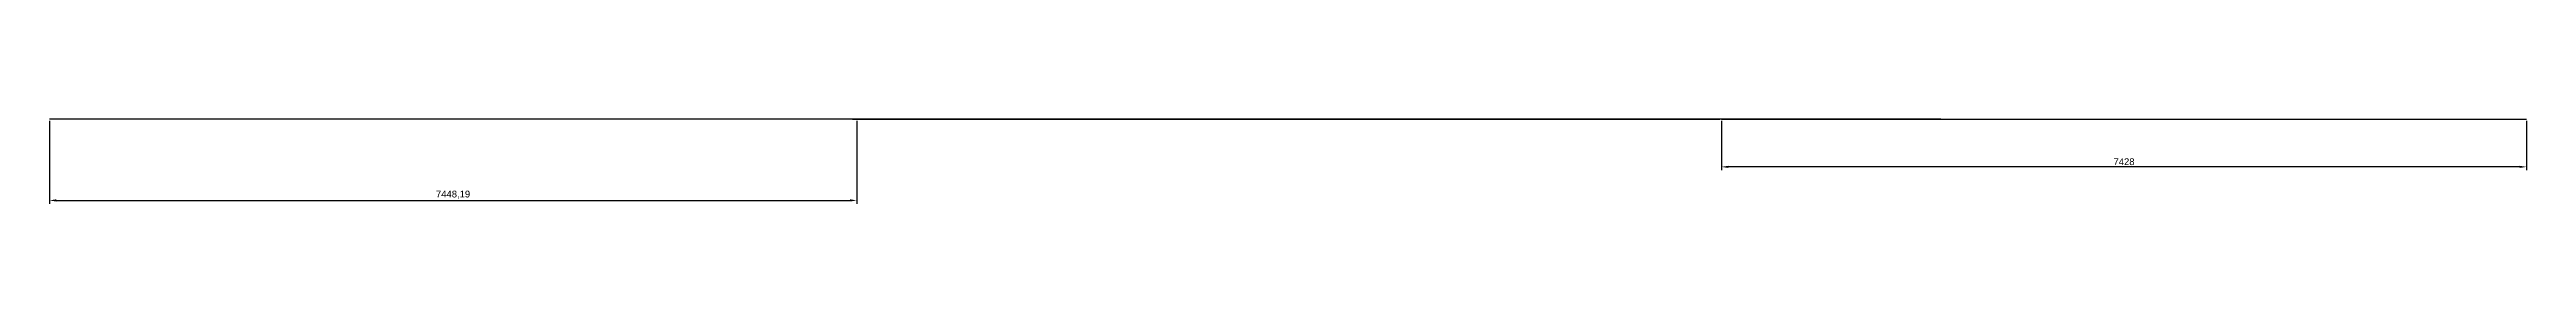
# Model space of a CAD drawing. Header units: centimetres. Extents: x -24676 to 17947, y -19887 to 13985.
# Drawn here: x -4910 to 17947, y -19887 to -19108 of the extents above; entities that cross this region are included whole.
import ezdxf

# ---------------------------------------------------------------- set-up
doc = ezdxf.new("R2010")
doc.units = ezdxf.units.CM
doc.styles.get("Standard").update_dxf_attribs({"font": 'arial.ttf'})
doc.dimstyles.new('ISO-25', dxfattribs={"dimscale": 25, "dimtxt": 2.5, "dimasz": 2.5, "dimexe": 1.25, "dimexo": 0.625, "dimtad": 1, "dimtxsty": 'Standard', "dimcen": 2.5, "dimadec": 0, "dimazin": 0, "dimtfac": 1, "dimtmove": 0, "dimatfit": 2, "dimfxl": 1, "dimarcsym": 0})

msp = doc.modelspace()

# ---------------------------------------------------------------- blocks, each defined once
blk = doc.blocks.new('*D39')
at = {"color": 0, "lineweight": -2, "transparency": 16777216}
for p, q in [((-4910, -19124), (-4910, -19887)), ((2539, -19124), (2539, -19887)), ((-4847, -19856), (2476, -19856))]:
    blk.add_line(p, q, dxfattribs=at)
at = {"color": 0, "transparency": 16777216}
for points in [[(-4847, -19845), (-4847, -19866), (-4910, -19856)], [(2476, -19845), (2476, -19866), (2539, -19856)]]:
    blk.add_solid(points, dxfattribs=at)
at = {"layer": 'Defpoints', "color": 0, "transparency": 16777216}
for p in [(-4910, -19108), (2539, -19108), (2539, -19856)]:
    blk.add_point(p, dxfattribs=at)
at = {"color": 0, "transparency": 16777216, "insert": (-1186, -19803), "char_height": 62.5, "attachment_point": 5}
blk.add_mtext('7448,19', dxfattribs=at)
blk = doc.blocks.new('*D40')
at = {"color": 0, "lineweight": -2, "transparency": 16777216}
for p, q in [((10519, -19124), (10519, -19578)), ((17947, -19124), (17947, -19578)), ((17884, -19547), (10581, -19547))]:
    blk.add_line(p, q, dxfattribs=at)
at = {"color": 0, "transparency": 16777216}
for points in [[(10581, -19537), (10581, -19557), (10519, -19547)], [(17884, -19537), (17884, -19557), (17947, -19547)]]:
    blk.add_solid(points, dxfattribs=at)
at = {"layer": 'Defpoints', "color": 0, "transparency": 16777216}
for p in [(10519, -19108), (17947, -19108), (10519, -19547)]:
    blk.add_point(p, dxfattribs=at)
at = {"color": 0, "transparency": 16777216, "insert": (14233, -19500), "char_height": 62.5, "attachment_point": 5}
blk.add_mtext('7428', dxfattribs=at)

# ---------------------------------------------------------------- dimensions: what is measured, and where the dimension line sits
for base, p1, p2, picture, middle in [((2538.551, -19855.797), (-4909.639, -19108.304), (2538.551, -19108.304), '*D39', (-1185.544, -19802.612)), ((10518.551, -19547.041), (17946.551, -19108.304), (10518.551, -19108.304), '*D40', (14232.551, -19499.506))]:
    dim = msp.add_linear_dim(base=base, p1=p1, p2=p2, dimstyle='ISO-25')
    dim.commit()
    dim.dimension.update_dxf_attribs({"geometry": picture, "text_midpoint": middle})

# ---------------------------------------------------------------- linework, layer by layer
for p, q in [((2518.551, -19108.304), (-4909.639, -19108.304)), ((498.551, -19108.304), (-3258.124, -19108.304)), ((2498.551, -19108.304), (498.551, -19108.304)), ((2518.551, -19108.304), (2498.551, -19108.304)), ((2498.551, -19108.304), (3165.551, -19108.304)), ((10518.551, -19108.304), (2518.551, -19108.304)), ((2538.551, -19108.304), (2538.551, -19108.304)), ((3165.551, -19108.304), (3165.551, -19108.304)), ((3165.551, -19108.304), (3165.551, -19108.304)), ((3165.551, -19108.304), (3832.551, -19108.304)), ((3205.551, -19108.304), (3205.551, -19108.304)), ((3832.551, -19108.304), (4499.551, -19108.304)), ((3872.551, -19108.304), (3872.551, -19108.304)), ((4499.551, -19108.304), (5166.551, -19108.304)), ((4539.551, -19108.304), (4539.551, -19108.304)), ((5166.551, -19108.304), (5833.551, -19108.304)), ((5206.551, -19108.304), (5206.551, -19108.304)), ((5833.551, -19108.304), (8501.551, -19108.304)), ((5873.551, -19108.304), (5873.551, -19108.304)), ((8501.551, -19108.304), (9168.551, -19108.304)), ((8541.551, -19108.304), (8541.551, -19108.304)), ((9168.551, -19108.304), (9835.551, -19108.304)), ((9208.551, -19108.304), (9208.551, -19108.304)), ((9835.551, -19108.304), (10502.551, -19108.304)), ((9875.551, -19108.304), (9875.551, -19108.304)), ((10522.551, -19108.304), (10502.551, -19108.304)), ((10518.551, -19108.304), (17946.551, -19108.304)), ((10542.551, -19108.304), (10522.551, -19108.304)), ((10532.551, -19108.304), (10539.551, -19108.304)), ((10542.551, -19108.304), (12542.551, -19108.304)), ((12542.551, -19108.304), (10542.551, -19108.304)), ((12542.551, -19108.304), (16127.499, -19108.304))]:
    msp.add_line(p, q)

msp.set_redraw_order([(e.dxf.handle, doc.entitydb.next_handle()) for e in msp.query("TEXT MTEXT ATTDEF DIMENSION ARC_DIMENSION")])  # texts and dimensions are drawn at this point

doc.saveas('drawing.dxf')
